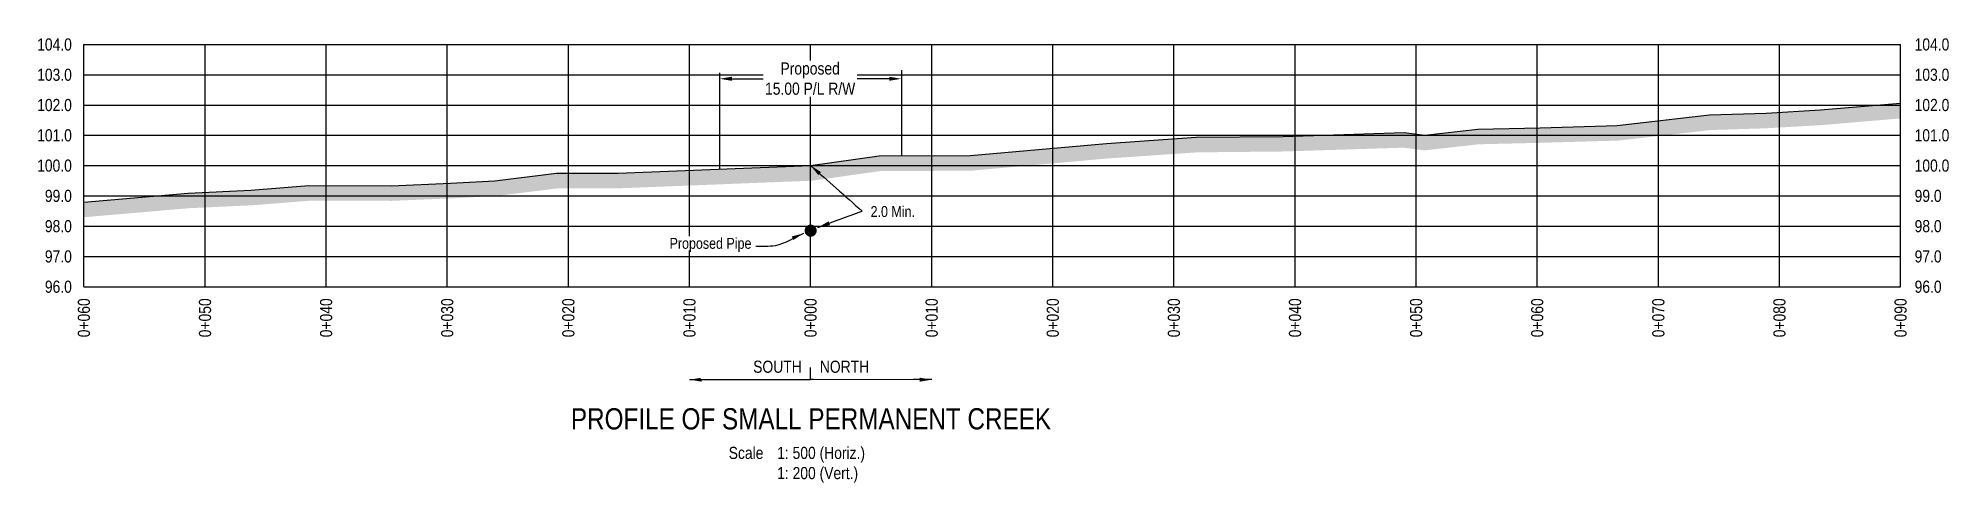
# Model space of a CAD drawing. Extents: x 471563 to 508050, y 6028961 to 6050146.
# Drawn here: x 503749 to 505326, y 6033520 to 6033887 of the extents above; entities that cross this region are included whole.
import ezdxf
from ezdxf.enums import TextEntityAlignment as Align

# ---------------------------------------------------------------- set-up
doc = ezdxf.new("R2010")
doc.units = 0
doc.header["$LTSCALE"] = 5
doc.linetypes.add('foc-TOPO', pattern=[1, 0.2, -0.8])
for name, color, linetype in [('CG-NOTES', 7, 'Continuous'), ('DETAIL-T', 7, 'Continuous'), ('L-DETAIL-T', 3, 'Continuous'), ('L-MON', 1, 'Continuous'), ('P-CROSSINGS-GRID', 8, 'Continuous'), ('P-CROSSINGS-GROUND', 48, 'foc-TOPO'), ('P-CROSSINGS-LINE', 3, 'Continuous'), ('S-T7', 7, 'Continuous')]:
    doc.layers.add(name, color=color, linetype=linetype)
doc.styles.add('140', font='ARIALN.TTF', dxfattribs={"height": 15})
doc.styles.add('80', font='ARIALN.TTF', dxfattribs={"height": 10})
doc.styles.add('80CG', font='ARIALN.TTF', dxfattribs={"height": 10})
doc.styles.add('80L', font='ARIALN.TTF', dxfattribs={"height": 10})
doc.dimstyles.new('Compass 5 000', dxfattribs={"dimscale": 5, "dimtxt": 9, "dimasz": 2, "dimexe": 0.2, "dimexo": 0.0625, "dimgap": 0.5, "dimtad": 0, "dimtih": 1, "dimtoh": 1, "dimzin": 0, "dimdsep": 46, "dimtxsty": '80CG', "dimcen": 0.1, "dimse1": 1, "dimse2": 1, "dimclrd": 256, "dimclrt": 256, "dimaunit": 1, "dimadec": 4, "dimazin": 0, "dimtfac": 0.06, "dimtofl": 0, "dimtmove": 0, "dimatfit": 1, "dimfxl": 0.2, "dimtolj": 1, "dimtzin": 0, "dimlwd": -1, "dimarcsym": 0})

msp = doc.modelspace()

# ---------------------------------------------------------------- texts
at = {"style": '80'}
for s, p in [('0+060', (503786.817, 6033671.9)), ('0+050', (503886.765, 6033671.9)), ('0+040', (503986.712, 6033671.9)), ('0+030', (504086.659, 6033671.9)), ('0+020', (504186.606, 6033671.9)), ('0+010', (504286.553, 6033671.9)), ('0+000', (504386.5, 6033671.9)), ('0+010', (504486.447, 6033671.9)), ('0+020', (504586.395, 6033671.9)), ('0+030', (504686.342, 6033671.9)), ('0+040', (504786.289, 6033671.9)), ('0+050', (504886.236, 6033671.9)), ('0+060', (504986.183, 6033671.9)), ('0+070', (505086.13, 6033671.9)), ('0+080', (505186.077, 6033671.9)), ('0+090', (505286.025, 6033671.9))]:
    msp.add_text(s, height=9.9947, rotation=90, dxfattribs=at).set_placement(p, align=Align.MIDDLE_RIGHT)
at = {"insert": (504436.024, 6033748.004), "char_height": 8.9952, "attachment_point": 1, "style": '80L'}
msp.add_mtext_dynamic_manual_height_columns('2.0 Min.', width=45.31074, gutter_width=45, heights=[0], dxfattribs=at)
at = {"layer": 'DETAIL-T', "insert": (504318.967, 6033549.356), "char_height": 9.99471, "attachment_point": 1, "style": '80L'}
msp.add_mtext_dynamic_manual_height_columns('Scale^I1: 500 (Horiz.)\\P^I1: 200 (Vert.)', width=217.1051, gutter_width=45, heights=[0], dxfattribs=at)
at = {"layer": 'L-DETAIL-T', "insert": (504386.868, 6033581.213), "char_height": 17.49075, "width": 396.48476, "attachment_point": 2, "rotation": 0, "style": '140'}
msp.add_mtext('PROFILE OF SMALL PERMANENT CREEK', dxfattribs=at)
at = {"layer": 'S-T7', "style": '80'}
for s, p in [('104.0', (503776.91, 6033881.386)), ('103.0', (503776.91, 6033856.399)), ('102.0', (503776.91, 6033831.412)), ('101.0', (503776.91, 6033806.425)), ('100.0', (503776.91, 6033781.439)), ('99.0', (503776.91, 6033756.452)), ('98.0', (503776.91, 6033731.465)), ('97.0', (503776.91, 6033706.478)), ('96.0', (503776.91, 6033681.492))]:
    msp.add_text(s, height=9.9947, dxfattribs=at).set_placement(p, align=Align.MIDDLE_RIGHT)
for s, p in [('104.0', (505297.636, 6033881.386)), ('103.0', (505297.636, 6033856.399)), ('102.0', (505297.636, 6033831.412)), ('101.0', (505297.636, 6033806.425)), ('100.0', (505297.636, 6033781.439)), ('99.0', (505297.636, 6033756.452)), ('98.0', (505297.636, 6033731.465)), ('97.0', (505297.636, 6033706.478)), ('96.0', (505297.636, 6033681.492))]:
    msp.add_text(s, height=9.9947, dxfattribs=at).set_placement(p, align=Align.MIDDLE_LEFT)

# ---------------------------------------------------------------- blocks, each defined once
blk = doc.blocks.new('PLIA')
at = {"color": 255, "const_width": 1}
blk.add_lwpolyline([(-0.5, 0, 1), (0.5, 0, 1)], format="xyb", close=True, dxfattribs=at)
blk = doc.blocks.new('PLIAA')
blk.add_blockref('PLIA', (0, 0))
blk = doc.blocks.new('PLIB')
at = {"color": 1}
blk.add_circle((0, 0), 0.8, dxfattribs=at)
blk = doc.blocks.new('PLIBB')
blk.add_blockref('PLIB', (0, 0))
blk = doc.blocks.new('PLICC')
for name in ['PLIAA', 'PLIBB']:
    blk.add_blockref(name, (0, 0))
blk = doc.blocks.new('PLI')
blk.add_blockref('PLICC', (0, 0))

# ---------------------------------------------------------------- hatches: boundary and pattern name
at = {"layer": 'P-CROSSINGS-GROUND'}
h = msp.add_hatch(dxfattribs=at)
h.set_pattern_fill('EARTH', color=256, scale=2.498679, angle=45)
h.set_pattern_definition([(45, (257.656, 3357.201), (0, 22.438773568), [15.86660895, -15.86660895]), (45, (253.448, 3361.409), (0, 22.438773568), [15.86660895, -15.86660895]), (45, (249.241, 3365.616), (0, 22.438773568), [15.86660895, -15.86660895]), (135, (249.241, 3368.42), (-22.438773568, 0), [15.86660895, -15.86660895]), (135, (253.448, 3372.628), (-22.438773568, 0), [15.86660895, -15.86660895]), (135, (257.656, 3376.835), (-22.438773568, 0), [15.86660895, -15.86660895])])
h.paths.add_polyline_path([(503786.904, 6033738.788), (503873.616, 6033746.27), (503925.351, 6033748.643), (503972.837, 6033752.42), (504040.838, 6033752.345), (504090.022, 6033754.384), (504127.065, 6033756.361), (504177.675, 6033762.596), (504227.867, 6033762.646), (504387.709, 6033768.98), (504444.114, 6033776.924), (504519.138, 6033777.223), (504631.757, 6033787.308), (504705.096, 6033792.325), (504776.84, 6033793.072), (504875.706, 6033796.22), (504893.317, 6033793.981), (504937.925, 6033799.012), (504988.917, 6033800.225), (505052.928, 6033802.066), (505129.313, 6033810.743), (505175.67, 6033812.232), (505220.952, 6033814.851), (505286.112, 6033820.362), (505286.112, 6033832.9), (505220.064, 6033827.314), (505175.109, 6033824.714), (505128.406, 6033823.214), (505052.042, 6033814.539), (504988.589, 6033812.714), (504937.074, 6033811.489), (504893.406, 6033806.564), (504876.299, 6033808.739), (504776.576, 6033805.564), (504704.605, 6033804.814), (504630.773, 6033799.764), (504518.555, 6033789.714), (504443.214, 6033789.414), (504386.587, 6033781.439), (504227.613, 6033775.139), (504176.903, 6033775.089), (504125.967, 6033768.814), (504089.431, 6033766.864), (504040.586, 6033764.839), (503972.348, 6033764.914), (503924.569, 6033761.114), (503872.793, 6033758.739), (503786.904, 6033751.327)])

# ---------------------------------------------------------------- linework, layer by layer
for p, q in [((504321.622, 6033853.063), (504371.641, 6033853.063)), ((504451.553, 6033853.063), (504400.705, 6033853.063))]:
    msp.add_line(p, q)
at = {"flags": 128}
for points in [[(504311.627, 6033778.468), (504311.627, 6033857.962)], [(504461.548, 6033860.282), (504461.548, 6033789.487)]]:
    msp.add_lwpolyline(points, dxfattribs=at)
for points in [[(504321.622, 6033854.729), (504321.622, 6033851.398), (504311.627, 6033853.063)], [(504451.553, 6033854.729), (504451.553, 6033851.398), (504461.548, 6033853.063)]]:
    msp.add_solid(points)
at = {"layer": 'CG-NOTES'}
msp.add_line((504386.587, 6033604.786), (504386.587, 6033614.781), dxfattribs=at)
at = {"layer": 'P-CROSSINGS-GRID', "color": 8}
for p, q in [((503786.904, 6033881.386), (505286.112, 6033881.386)), ((503786.904, 6033681.492), (503786.904, 6033881.386)), ((503786.904, 6033681.492), (503786.904, 6033881.386)), ((503886.852, 6033681.492), (503886.852, 6033881.386)), ((503986.799, 6033681.492), (503986.799, 6033881.386)), ((504086.746, 6033681.492), (504086.746, 6033881.386)), ((504186.693, 6033681.492), (504186.693, 6033881.386)), ((504286.64, 6033681.492), (504286.64, 6033881.386)), ((504386.587, 6033681.492), (504386.587, 6033881.386)), ((504486.534, 6033681.492), (504486.534, 6033881.386)), ((504586.482, 6033681.492), (504586.482, 6033881.386)), ((504686.429, 6033681.492), (504686.429, 6033881.386)), ((504786.376, 6033681.492), (504786.376, 6033881.386)), ((504886.323, 6033681.492), (504886.323, 6033881.386)), ((504986.27, 6033681.492), (504986.27, 6033881.386)), ((505086.217, 6033681.492), (505086.217, 6033881.386)), ((505186.164, 6033681.492), (505186.164, 6033881.386)), ((505286.112, 6033681.492), (505286.112, 6033881.386)), ((503786.904, 6033856.399), (505286.112, 6033856.399)), ((503786.904, 6033831.412), (505286.112, 6033831.412)), ((503786.904, 6033806.425), (505286.112, 6033806.425)), ((503786.904, 6033756.452), (505286.112, 6033756.452)), ((503786.904, 6033731.465), (505286.112, 6033731.465)), ((503786.904, 6033706.478), (505286.112, 6033706.478)), ((503786.904, 6033681.492), (505286.112, 6033681.492))]:
    msp.add_line(p, q, dxfattribs=at)
at = {"layer": 'P-CROSSINGS-GRID'}
msp.add_line((503786.904, 6033781.439), (505286.112, 6033781.439), dxfattribs=at)
at = {"layer": 'P-CROSSINGS-LINE', "color": 3, "flags": 128}
msp.add_lwpolyline([(503786.904, 6033751.327), (503872.793, 6033758.739), (503924.569, 6033761.114), (503972.348, 6033764.914), (504040.586, 6033764.839), (504089.431, 6033766.864), (504125.967, 6033768.814), (504176.903, 6033775.089), (504227.613, 6033775.139), (504386.587, 6033781.439), (504443.214, 6033789.414), (504518.555, 6033789.714), (504630.773, 6033799.764), (504704.605, 6033804.814), (504776.576, 6033805.564), (504876.299, 6033808.739), (504893.406, 6033806.564), (504937.074, 6033811.489), (504988.589, 6033812.714), (505052.042, 6033814.539), (505128.406, 6033823.214), (505175.109, 6033824.714), (505220.064, 6033827.314), (505286.112, 6033832.9)], dxfattribs=at)

# ---------------------------------------------------------------- block references
at = {"layer": 'L-MON', "xscale": 4.997357149999876, "yscale": 4.997357149999876, "zscale": 4.997357149999876}
msp.add_blockref('PLI', (504386.587, 6033727.73), dxfattribs=at)

msp.set_redraw_order([(e.dxf.handle, doc.entitydb.next_handle()) for e in msp.query("TEXT MTEXT ATTDEF DIMENSION ARC_DIMENSION")])  # texts and dimensions are drawn at this point

# ---------------------------------------------------------------- leaders
at = {"path_type": 1}
for points in [[(504386.587, 6033781.439), (504428.975, 6033743.94)], [(504392.647, 6033730.393), (504428.975, 6033743.94)]]:
    msp.add_leader(points, dimstyle='Compass 5 000', override={"dimgap": 0.5, "dimtad": 0}, dxfattribs=at)
at = {"layer": 'CG-NOTES', "path_type": 1}
for points in [[(504286.64, 6033604.786), (504386.587, 6033604.786)], [(504486.534, 6033604.786), (504386.587, 6033604.786)]]:
    msp.add_leader(points, dimstyle='Compass 5 000', override={"dimgap": 0.5, "dimtad": 0}, dxfattribs=at)

# ---------------------------------------------------------------- next in the draw order: texts
at = {"insert": (504386.173, 6033866.56), "char_height": 9.99471, "width": 74.46035, "attachment_point": 2, "style": '80CG', "bg_fill": 3, "box_fill_scale": 1.15, "bg_fill_color": 256, "bg_fill_true_color": 256, "bg_fill_transparency": 0}
msp.add_mtext('Proposed\\P15.00 P/L R/W', dxfattribs=at)
at = {"insert": (504270.145, 6033721.778), "char_height": 8.99524, "attachment_point": 1, "style": '80L', "bg_fill": 3, "box_fill_scale": 1.15, "bg_fill_color": 256, "bg_fill_transparency": 0}
msp.add_mtext_dynamic_manual_height_columns('Proposed Pipe', width=67.2769, gutter_width=45, heights=[0], dxfattribs=at)
at = {"color": 3, "insert": (504379.223, 6033620.459), "char_height": 9.9947, "width": 78.38986, "attachment_point": 3, "style": '80', "bg_fill": 2}
msp.add_mtext('SOUTH', dxfattribs=at)

# ---------------------------------------------------------------- next in the draw order: texts
at = {"color": 3, "insert": (504394.173, 6033620.459), "char_height": 9.9947, "width": 71.7585, "attachment_point": 1, "style": '80', "bg_fill": 2}
msp.add_mtext('NORTH', dxfattribs=at)

# ---------------------------------------------------------------- next in the draw order: leaders
at = {"path_type": 1}
msp.add_leader([(504380.8, 6033725.46), (504357.237, 6033715.29), (504341.439, 6033714.621)], dimstyle='Compass 5 000', override={"dimgap": 0.5, "dimtad": 0}, dxfattribs=at)

doc.saveas('drawing.dxf')
